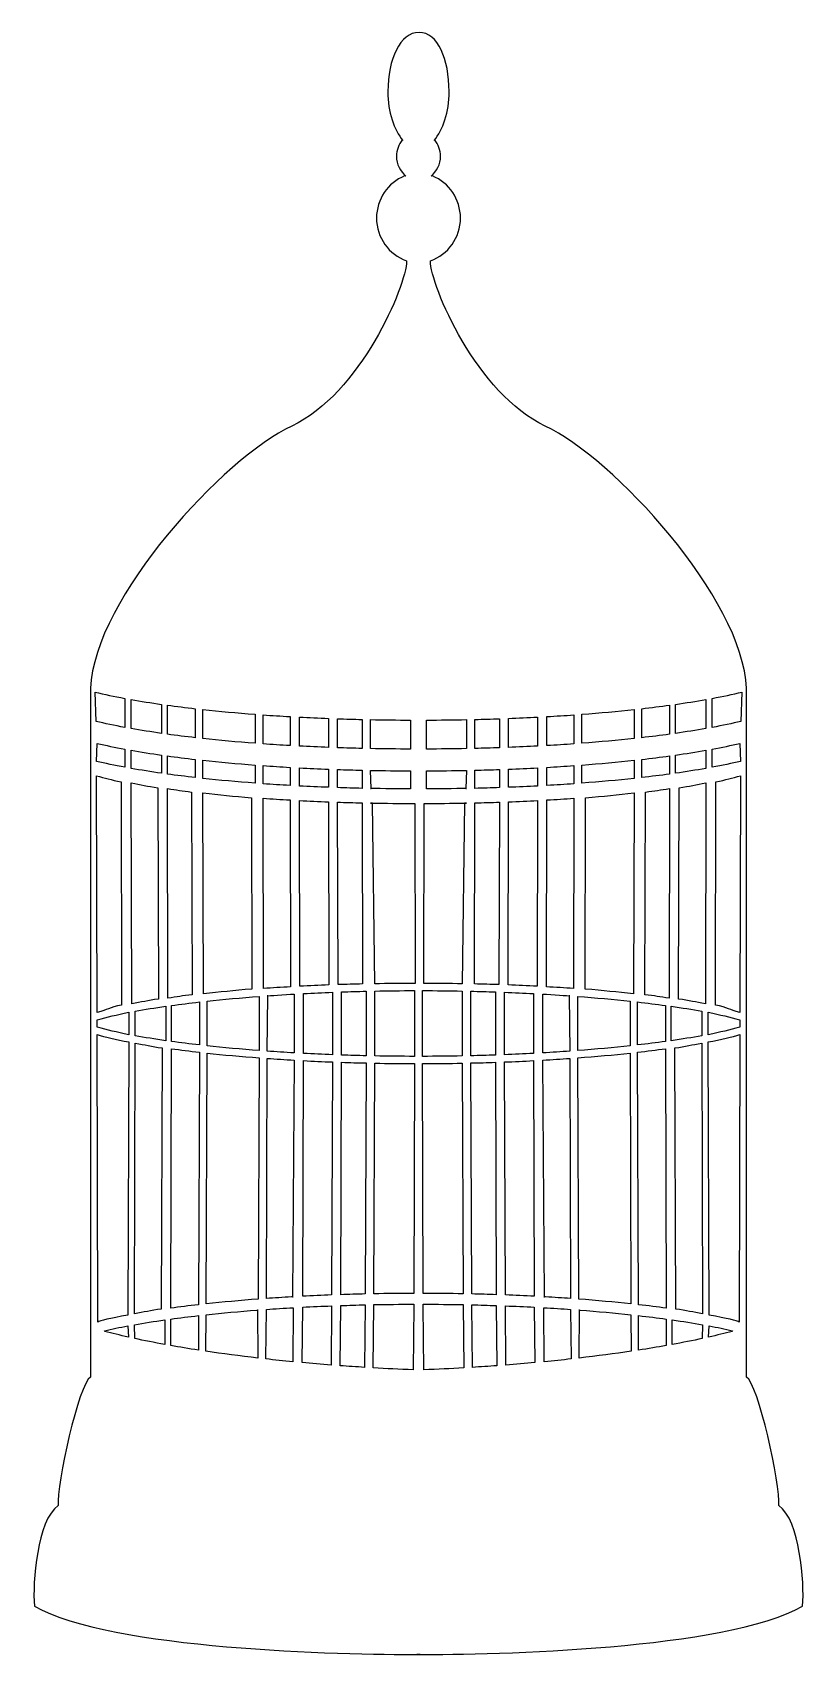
# Model space of a CAD drawing. Header units: centimetres. Extents: x -4.8 to 4.8, y -10.1 to 10.1.
import ezdxf

# ---------------------------------------------------------------- set-up
doc = ezdxf.new("R2010")
doc.units = ezdxf.units.CM
doc.header["$MEASUREMENT"] = 0
doc.layers.add('Camada 1', color=7, linetype='Continuous')

msp = doc.modelspace()

# ---------------------------------------------------------------- linework, layer by layer
at = {"layer": 'Camada 1'}
for points, knots in [([(0.00644, 10.08962), (0.24144, 10.08962), (0.3804, 9.75823), (0.3804, 9.3535), (0.3804, 9.3535), (0.3804, 9.10053), (0.30597, 8.87751), (0.19281, 8.74586), (0.19281, 8.74586), (0.19281, 8.74586), (0.20122, 8.75271), (0.20122, 8.75271), (0.20122, 8.75271), (0.24668, 8.69757), (0.27401, 8.62687), (0.27401, 8.54977), (0.27401, 8.54977), (0.27401, 8.44957), (0.22787, 8.3602), (0.15566, 8.3017), (0.15566, 8.3017), (0.15566, 8.3017), (0.17574, 8.30424), (0.17574, 8.30424), (0.17574, 8.30424), (0.37934, 8.21812), (0.52224, 8.01651), (0.52224, 7.7815), (0.52224, 7.7815), (0.52224, 7.53639), (0.36682, 7.32761), (0.14912, 7.24831), (0.14912, 7.24831), (0.14404, 6.94232), (0.73499, 5.58308), (1.57417, 5.19303), (1.57417, 5.19303), (2.41338, 4.80298), (4.03265, 3.05371), (4.07991, 1.93085), (4.07991, 1.93085), (4.07991, 1.93085), (4.07991, -6.63832), (4.07991, -6.63832), (4.07991, -6.63832), (4.22173, -6.7092), (4.50541, -7.98574), (4.48179, -8.23394), (4.48179, -8.23394), (4.7418, -8.42304), (4.80093, -9.19128), (4.77725, -9.4868), (4.77725, -9.4868), (3.81988, -10.03055), (0.9595, -10.0896), (-0.02152, -10.0896), (-0.02152, -10.0896), (-0.02152, -10.0896), (0.02147, -10.08959), (0.02147, -10.08959), (0.02147, -10.08959), (-0.95955, -10.08959), (-3.81994, -10.03053), (-4.77733, -9.48679), (-4.77733, -9.48679), (-4.80098, -9.19128), (-4.74188, -8.42306), (-4.48184, -8.23393), (-4.48184, -8.23393), (-4.50547, -7.98572), (-4.22181, -6.70919), (-4.07996, -6.63831), (-4.07996, -6.63831), (-4.07996, -6.63831), (-4.07997, 1.93082), (-4.07997, 1.93082), (-4.07997, 1.93082), (-4.03269, 3.05369), (-2.41341, 4.80295), (-1.57421, 5.193), (-1.57421, 5.193), (-0.735, 5.58305), (-0.14406, 6.94229), (-0.14919, 7.24828), (-0.14919, 7.24828), (-0.36689, 7.32758), (-0.52228, 7.53636), (-0.52228, 7.78147), (-0.52228, 7.78147), (-0.52228, 8.01645), (-0.3794, 8.21809), (-0.17581, 8.30421), (-0.17581, 8.30421), (-0.17581, 8.30421), (-0.1557, 8.30167), (-0.1557, 8.30167), (-0.1557, 8.30167), (-0.2279, 8.36017), (-0.27407, 8.44955), (-0.27407, 8.54974), (-0.27407, 8.54974), (-0.27407, 8.62684), (-0.24671, 8.69751), (-0.20126, 8.75268), (-0.20126, 8.75268), (-0.20126, 8.75268), (-0.19287, 8.74583), (-0.19287, 8.74583), (-0.19287, 8.74583), (-0.30601, 8.87751), (-0.38046, 9.10053), (-0.38046, 9.35347), (-0.38046, 9.35347), (-0.38038, 9.75823), (-0.22856, 10.08962), (0.00644, 10.08962), (0.00644, 10.08962), (0.00644, 10.08962), (0.00644, 10.08962), (0.00644, 10.08962)], [0, 0, 0, 0, 0.03225806, 0.03225806, 0.03225806, 0.03225806, 0.06451613, 0.06451613, 0.06451613, 0.06451613, 0.09677419, 0.09677419, 0.09677419, 0.09677419, 0.12903226, 0.12903226, 0.12903226, 0.12903226, 0.16129032, 0.16129032, 0.16129032, 0.16129032, 0.19354839, 0.19354839, 0.19354839, 0.19354839, 0.22580645, 0.22580645, 0.22580645, 0.22580645, 0.25806452, 0.25806452, 0.25806452, 0.25806452, 0.29032258, 0.29032258, 0.29032258, 0.29032258, 0.32258065, 0.32258065, 0.32258065, 0.32258065, 0.35483871, 0.35483871, 0.35483871, 0.35483871, 0.38709677, 0.38709677, 0.38709677, 0.38709677, 0.41935484, 0.41935484, 0.41935484, 0.41935484, 0.4516129, 0.4516129, 0.4516129, 0.4516129, 0.48387097, 0.48387097, 0.48387097, 0.48387097, 0.51612903, 0.51612903, 0.51612903, 0.51612903, 0.5483871, 0.5483871, 0.5483871, 0.5483871, 0.58064516, 0.58064516, 0.58064516, 0.58064516, 0.61290323, 0.61290323, 0.61290323, 0.61290323, 0.64516129, 0.64516129, 0.64516129, 0.64516129, 0.67741935, 0.67741935, 0.67741935, 0.67741935, 0.70967742, 0.70967742, 0.70967742, 0.70967742, 0.74193548, 0.74193548, 0.74193548, 0.74193548, 0.77419355, 0.77419355, 0.77419355, 0.77419355, 0.80645161, 0.80645161, 0.80645161, 0.80645161, 0.83870968, 0.83870968, 0.83870968, 0.83870968, 0.87096774, 0.87096774, 0.87096774, 0.87096774, 0.90322581, 0.90322581, 0.90322581, 0.90322581, 0.93548387, 0.93548387, 0.93548387, 0.93548387, 1, 1, 1, 1]), ([(-3.65222, 1.80507), (-3.78475, 1.82962), (-3.90847, 1.85553), (-4.02256, 1.88267), (-4.02256, 1.88267), (-4.02256, 1.88267), (-4.0106, 1.519), (-4.0106, 1.519), (-4.0106, 1.519), (-3.89985, 1.49289), (-3.78015, 1.46791), (-3.65222, 1.44423), (-3.65222, 1.44423), (-3.65222, 1.44423), (-3.65222, 1.80507), (-3.65222, 1.80507)], [0, 0, 0, 0, 0.2, 0.2, 0.2, 0.2, 0.4, 0.4, 0.4, 0.4, 0.6, 0.6, 0.6, 0.6, 1, 1, 1, 1]), ([(3.65224, 1.44423), (3.78014, 1.46794), (3.89986, 1.49289), (4.01062, 1.519), (4.01062, 1.519), (4.01062, 1.519), (4.02258, 1.88267), (4.02258, 1.88267), (4.02258, 1.88267), (3.90849, 1.85552), (3.78477, 1.82962), (3.65224, 1.80507), (3.65224, 1.80507), (3.65224, 1.80507), (3.65224, 1.44423), (3.65224, 1.44423)], [0, 0, 0, 0, 0.2, 0.2, 0.2, 0.2, 0.4, 0.4, 0.4, 0.4, 0.6, 0.6, 0.6, 0.6, 1, 1, 1, 1]), ([(-3.19472, 1.73067), (-3.32704, 1.74953), (-3.45324, 1.76959), (-3.57276, 1.79068), (-3.57276, 1.79068), (-3.57276, 1.79068), (-3.57276, 1.42984), (-3.57276, 1.42984), (-3.57276, 1.42984), (-3.45325, 1.40875), (-3.32704, 1.3887), (-3.19472, 1.36981), (-3.19472, 1.36981), (-3.19472, 1.36981), (-3.19472, 1.73067), (-3.19472, 1.73067)], [0, 0, 0, 0, 0.2, 0.2, 0.2, 0.2, 0.4, 0.4, 0.4, 0.4, 0.6, 0.6, 0.6, 0.6, 1, 1, 1, 1]), ([(-2.77623, 1.67714), (-2.89503, 1.69071), (-3.01007, 1.70513), (-3.12101, 1.72035), (-3.12101, 1.72035), (-3.12101, 1.72035), (-3.12101, 1.35951), (-3.12101, 1.35951), (-3.12101, 1.35951), (-3.01007, 1.3443), (-2.89503, 1.32985), (-2.77623, 1.3163), (-2.77623, 1.3163), (-2.77623, 1.3163), (-2.77623, 1.67714), (-2.77623, 1.67714)], [0, 0, 0, 0, 0.2, 0.2, 0.2, 0.2, 0.4, 0.4, 0.4, 0.4, 0.6, 0.6, 0.6, 0.6, 1, 1, 1, 1]), ([(-2.03225, 1.60732), (-2.25818, 1.62436), (-2.47492, 1.64418), (-2.68098, 1.66653), (-2.68098, 1.66653), (-2.68098, 1.66653), (-2.68098, 1.30569), (-2.68098, 1.30569), (-2.68098, 1.30569), (-2.47495, 1.28333), (-2.2582, 1.26352), (-2.03225, 1.24648), (-2.03225, 1.24648), (-2.03225, 1.24648), (-2.03225, 1.60732), (-2.03225, 1.60732)], [0, 0, 0, 0, 0.2, 0.2, 0.2, 0.2, 0.4, 0.4, 0.4, 0.4, 0.6, 0.6, 0.6, 0.6, 1, 1, 1, 1]), ([(2.03228, 1.24648), (2.25821, 1.26355), (2.47495, 1.28336), (2.68099, 1.30569), (2.68099, 1.30569), (2.68099, 1.30569), (2.68099, 1.66653), (2.68099, 1.66653), (2.68099, 1.66653), (2.47499, 1.64417), (2.25821, 1.62436), (2.03228, 1.60732), (2.03228, 1.60732), (2.03228, 1.60732), (2.03228, 1.24648), (2.03228, 1.24648)], [0, 0, 0, 0, 0.2, 0.2, 0.2, 0.2, 0.4, 0.4, 0.4, 0.4, 0.6, 0.6, 0.6, 0.6, 1, 1, 1, 1]), ([(2.77623, 1.3163), (2.89503, 1.32987), (3.0101, 1.34429), (3.12104, 1.35951), (3.12104, 1.35951), (3.12104, 1.35951), (3.12104, 1.72035), (3.12104, 1.72035), (3.12104, 1.72035), (3.0101, 1.70514), (2.89503, 1.69072), (2.77623, 1.67714), (2.77623, 1.67714), (2.77623, 1.67714), (2.77623, 1.3163), (2.77623, 1.3163)], [0, 0, 0, 0, 0.2, 0.2, 0.2, 0.2, 0.4, 0.4, 0.4, 0.4, 0.6, 0.6, 0.6, 0.6, 1, 1, 1, 1]), ([(3.19475, 1.36983), (3.32707, 1.38869), (3.45327, 1.40875), (3.57276, 1.42986), (3.57276, 1.42986), (3.57276, 1.42986), (3.57276, 1.7907), (3.57276, 1.7907), (3.57276, 1.7907), (3.45325, 1.76961), (3.32707, 1.74956), (3.19475, 1.73069), (3.19475, 1.73069), (3.19475, 1.73069), (3.19475, 1.36983), (3.19475, 1.36983)], [0, 0, 0, 0, 0.2, 0.2, 0.2, 0.2, 0.4, 0.4, 0.4, 0.4, 0.6, 0.6, 0.6, 0.6, 1, 1, 1, 1]), ([(-1.59786, 1.57866), (-1.71097, 1.58509), (-1.82223, 1.59218), (-1.93142, 1.59993), (-1.93142, 1.59993), (-1.93142, 1.59993), (-1.93142, 1.23909), (-1.93142, 1.23909), (-1.93142, 1.23909), (-1.82223, 1.23134), (-1.71094, 1.22425), (-1.59786, 1.21782), (-1.59786, 1.21782), (-1.59786, 1.21782), (-1.59786, 1.57866), (-1.59786, 1.57866)], [0, 0, 0, 0, 0.2, 0.2, 0.2, 0.2, 0.4, 0.4, 0.4, 0.4, 0.6, 0.6, 0.6, 0.6, 1, 1, 1, 1]), ([(-1.11939, 1.55599), (-1.24134, 1.56065), (-1.36159, 1.56607), (-1.47988, 1.57224), (-1.47988, 1.57224), (-1.47988, 1.57224), (-1.47988, 1.2114), (-1.47988, 1.2114), (-1.47988, 1.2114), (-1.36161, 1.20524), (-1.24136, 1.19981), (-1.11939, 1.19515), (-1.11939, 1.19515), (-1.11939, 1.19515), (-1.11939, 1.55599), (-1.11939, 1.55599)], [0, 0, 0, 0, 0.2, 0.2, 0.2, 0.2, 0.4, 0.4, 0.4, 0.4, 0.6, 0.6, 0.6, 0.6, 1, 1, 1, 1]), ([(-1.00659, 1.19107), (-0.90607, 1.18763), (-0.80442, 1.18472), (-0.70176, 1.18234), (-0.70176, 1.18234), (-0.70176, 1.18234), (-0.70176, 1.54318), (-0.70176, 1.54318), (-0.70176, 1.54318), (-0.80444, 1.54556), (-0.9061, 1.54847), (-1.00659, 1.55191), (-1.00659, 1.55191), (-1.00659, 1.55191), (-1.00659, 1.19107), (-1.00659, 1.19107)], [0, 0, 0, 0, 0.2, 0.2, 0.2, 0.2, 0.4, 0.4, 0.4, 0.4, 0.6, 0.6, 0.6, 0.6, 1, 1, 1, 1]), ([(-0.09849, 1.53554), (-0.26613, 1.53596), (-0.43176, 1.53776), (-0.5949, 1.54094), (-0.5949, 1.54094), (-0.5949, 1.54094), (-0.5949, 1.1801), (-0.5949, 1.1801), (-0.5949, 1.1801), (-0.43176, 1.17692), (-0.26613, 1.17513), (-0.09849, 1.1747), (-0.09849, 1.1747), (-0.09849, 1.1747), (-0.09849, 1.53554), (-0.09849, 1.53554)], [0, 0, 0, 0, 0.2, 0.2, 0.2, 0.2, 0.4, 0.4, 0.4, 0.4, 0.6, 0.6, 0.6, 0.6, 1, 1, 1, 1]), ([(0.09849, 1.1747), (0.26613, 1.17512), (0.43176, 1.17692), (0.59493, 1.1801), (0.59493, 1.1801), (0.59493, 1.1801), (0.59493, 1.54093), (0.59493, 1.54093), (0.59493, 1.54093), (0.43176, 1.53775), (0.26613, 1.53596), (0.09849, 1.53553), (0.09849, 1.53553), (0.09849, 1.53553), (0.09849, 1.1747), (0.09849, 1.1747)], [0, 0, 0, 0, 0.2, 0.2, 0.2, 0.2, 0.4, 0.4, 0.4, 0.4, 0.6, 0.6, 0.6, 0.6, 1, 1, 1, 1]), ([(1.00665, 1.55191), (0.90613, 1.54847), (0.80446, 1.54556), (0.7018, 1.54318), (0.7018, 1.54318), (0.7018, 1.54318), (0.7018, 1.18234), (0.7018, 1.18234), (0.7018, 1.18234), (0.80448, 1.18472), (0.90616, 1.18763), (1.00665, 1.19107), (1.00665, 1.19107), (1.00665, 1.19107), (1.00665, 1.55191), (1.00665, 1.55191)], [0, 0, 0, 0, 0.2, 0.2, 0.2, 0.2, 0.4, 0.4, 0.4, 0.4, 0.6, 0.6, 0.6, 0.6, 1, 1, 1, 1]), ([(1.11939, 1.19515), (1.24136, 1.19981), (1.36159, 1.20523), (1.47988, 1.2114), (1.47988, 1.2114), (1.47988, 1.2114), (1.47988, 1.57224), (1.47988, 1.57224), (1.47988, 1.57224), (1.36158, 1.56608), (1.24136, 1.56065), (1.11939, 1.55599), (1.11939, 1.55599), (1.11939, 1.55599), (1.11939, 1.19515), (1.11939, 1.19515)], [0, 0, 0, 0, 0.2, 0.2, 0.2, 0.2, 0.4, 0.4, 0.4, 0.4, 0.6, 0.6, 0.6, 0.6, 1, 1, 1, 1]), ([(1.59788, 1.2178), (1.71099, 1.22423), (1.82225, 1.23132), (1.93144, 1.23907), (1.93144, 1.23907), (1.93144, 1.23907), (1.93145, 1.59994), (1.93145, 1.59994), (1.93145, 1.59994), (1.82226, 1.59219), (1.711, 1.5851), (1.59789, 1.57867), (1.59789, 1.57867), (1.59789, 1.57867), (1.59788, 1.2178), (1.59788, 1.2178)], [0, 0, 0, 0, 0.2, 0.2, 0.2, 0.2, 0.4, 0.4, 0.4, 0.4, 0.6, 0.6, 0.6, 0.6, 1, 1, 1, 1]), ([(-3.65222, 1.17359), (-3.7744, 1.19624), (-3.88913, 1.22002), (-3.99568, 1.24487), (-3.99568, 1.24487), (-3.99568, 1.24487), (-4.00645, 1.02185), (-4.00645, 1.02185), (-4.00645, 1.02185), (-3.89686, 0.99611), (-3.77856, 0.97147), (-3.65223, 0.94806), (-3.65223, 0.94806), (-3.65223, 0.94806), (-3.65222, 1.17359), (-3.65222, 1.17359)], [0, 0, 0, 0, 0.2, 0.2, 0.2, 0.2, 0.4, 0.4, 0.4, 0.4, 0.6, 0.6, 0.6, 0.6, 1, 1, 1, 1]), ([(3.65224, 0.94805), (3.77855, 0.97144), (3.89687, 0.99607), (4.00646, 1.02184), (4.00646, 1.02184), (4.00646, 1.02184), (3.99572, 1.24486), (3.99572, 1.24486), (3.99572, 1.24486), (3.8892, 1.22004), (3.77445, 1.19623), (3.65226, 1.17358), (3.65226, 1.17358), (3.65226, 1.17358), (3.65227, 0.94805), (3.65227, 0.94805), (3.65227, 0.94805), (3.65227, 0.94805), (3.65224, 0.94805), (3.65224, 0.94805)], [0, 0, 0, 0, 0.16666667, 0.16666667, 0.16666667, 0.16666667, 0.33333333, 0.33333333, 0.33333333, 0.33333333, 0.5, 0.5, 0.5, 0.5, 0.66666667, 0.66666667, 0.66666667, 0.66666667, 1, 1, 1, 1]), ([(-3.57276, 0.93369), (-3.45325, 0.9126), (-3.32704, 0.89255), (-3.19472, 0.87368), (-3.19472, 0.87368), (-3.19472, 0.87368), (-3.19472, 1.09918), (-3.19472, 1.09918), (-3.19472, 1.09918), (-3.32704, 1.11804), (-3.45324, 1.1381), (-3.57276, 1.15921), (-3.57276, 1.15921), (-3.57276, 1.15921), (-3.57276, 0.93369), (-3.57276, 0.93369)], [0, 0, 0, 0, 0.2, 0.2, 0.2, 0.2, 0.4, 0.4, 0.4, 0.4, 0.6, 0.6, 0.6, 0.6, 1, 1, 1, 1]), ([(-2.77623, 1.04569), (-2.89503, 1.05926), (-3.01007, 1.07368), (-3.12101, 1.0889), (-3.12101, 1.0889), (-3.12101, 1.0889), (-3.12101, 0.86337), (-3.12101, 0.86337), (-3.12101, 0.86337), (-3.01007, 0.84816), (-2.89503, 0.83371), (-2.77623, 0.82016), (-2.77623, 0.82016), (-2.77623, 0.82016), (-2.77623, 1.04569), (-2.77623, 1.04569)], [0, 0, 0, 0, 0.2, 0.2, 0.2, 0.2, 0.4, 0.4, 0.4, 0.4, 0.6, 0.6, 0.6, 0.6, 1, 1, 1, 1]), ([(-2.03225, 0.97584), (-2.25818, 0.99291), (-2.47492, 1.01272), (-2.68098, 1.03505), (-2.68098, 1.03505), (-2.68098, 1.03505), (-2.68098, 0.80955), (-2.68098, 0.80955), (-2.68098, 0.80955), (-2.47495, 0.78719), (-2.2582, 0.76738), (-2.03225, 0.75031), (-2.03225, 0.75031), (-2.03225, 0.75031), (-2.03225, 0.97584), (-2.03225, 0.97584)], [0, 0, 0, 0, 0.2, 0.2, 0.2, 0.2, 0.4, 0.4, 0.4, 0.4, 0.6, 0.6, 0.6, 0.6, 1, 1, 1, 1]), ([(2.03228, 0.75031), (2.25821, 0.76738), (2.47495, 0.78719), (2.68099, 0.80955), (2.68099, 0.80955), (2.68099, 0.80955), (2.68099, 1.03505), (2.68099, 1.03505), (2.68099, 1.03505), (2.47499, 1.01269), (2.25821, 0.99288), (2.03228, 0.97584), (2.03228, 0.97584), (2.03228, 0.97584), (2.03228, 0.75031), (2.03228, 0.75031)], [0, 0, 0, 0, 0.2, 0.2, 0.2, 0.2, 0.4, 0.4, 0.4, 0.4, 0.6, 0.6, 0.6, 0.6, 1, 1, 1, 1]), ([(2.77623, 0.82016), (2.89503, 0.83373), (3.0101, 0.84815), (3.12104, 0.86337), (3.12104, 0.86337), (3.12104, 0.86337), (3.12104, 1.0889), (3.12104, 1.0889), (3.12104, 1.0889), (3.0101, 1.07369), (2.89503, 1.05924), (2.77623, 1.04569), (2.77623, 1.04569), (2.77623, 1.04569), (2.77623, 0.82016), (2.77623, 0.82016)], [0, 0, 0, 0, 0.2, 0.2, 0.2, 0.2, 0.4, 0.4, 0.4, 0.4, 0.6, 0.6, 0.6, 0.6, 1, 1, 1, 1]), ([(3.57276, 1.15922), (3.45325, 1.13813), (3.32707, 1.11808), (3.19475, 1.09919), (3.19475, 1.09919), (3.19475, 1.09919), (3.19475, 0.87369), (3.19475, 0.87369), (3.19475, 0.87369), (3.32707, 0.89255), (3.45327, 0.91261), (3.57276, 0.9337), (3.57276, 0.9337), (3.57276, 0.9337), (3.57276, 1.15922), (3.57276, 1.15922)], [0, 0, 0, 0, 0.2, 0.2, 0.2, 0.2, 0.4, 0.4, 0.4, 0.4, 0.6, 0.6, 0.6, 0.6, 1, 1, 1, 1]), ([(-3.69733, 0.76764), (-3.82317, 0.79095), (-3.89595, 0.81548), (-4.0052, 0.84111), (-4.0052, 0.84111), (-4.0052, 0.84111), (-3.99504, -2.10354), (-3.99504, -2.10354), (-3.99504, -2.10354), (-3.86254, -2.07033), (-3.85116, -2.0388), (-3.6917, -2.00927), (-3.6917, -2.00927), (-3.6917, -2.00927), (-3.69733, 0.76764), (-3.69733, 0.76764)], [0, 0, 0, 0, 0.2, 0.2, 0.2, 0.2, 0.4, 0.4, 0.4, 0.4, 0.6, 0.6, 0.6, 0.6, 1, 1, 1, 1]), ([(-1.93145, 0.74292), (-1.82226, 0.73517), (-1.71097, 0.72808), (-1.59789, 0.72165), (-1.59789, 0.72165), (-1.59789, 0.72165), (-1.59789, 0.94715), (-1.59789, 0.94715), (-1.59789, 0.94715), (-1.711, 0.95358), (-1.82226, 0.96067), (-1.93145, 0.96842), (-1.93145, 0.96842), (-1.93145, 0.96842), (-1.93145, 0.74292), (-1.93145, 0.74292)], [0, 0, 0, 0, 0.2, 0.2, 0.2, 0.2, 0.4, 0.4, 0.4, 0.4, 0.6, 0.6, 0.6, 0.6, 1, 1, 1, 1]), ([(-1.47985, 0.71525), (-1.36158, 0.70909), (-1.24133, 0.70366), (-1.11936, 0.699), (-1.11936, 0.699), (-1.11936, 0.699), (-1.11936, 0.92453), (-1.11936, 0.92453), (-1.11936, 0.92453), (-1.24131, 0.92919), (-1.36156, 0.93461), (-1.47985, 0.94078), (-1.47985, 0.94078), (-1.47985, 0.94078), (-1.47985, 0.71525), (-1.47985, 0.71525)], [0, 0, 0, 0, 0.2, 0.2, 0.2, 0.2, 0.4, 0.4, 0.4, 0.4, 0.6, 0.6, 0.6, 0.6, 1, 1, 1, 1]), ([(-0.70177, 0.91173), (-0.80445, 0.91411), (-0.90611, 0.91702), (-1.0066, 0.92046), (-1.0066, 0.92046), (-1.0066, 0.92046), (-1.0066, 0.69493), (-1.0066, 0.69493), (-1.0066, 0.69493), (-0.90608, 0.69149), (-0.80443, 0.68858), (-0.70177, 0.6862), (-0.70177, 0.6862), (-0.70177, 0.6862), (-0.70177, 0.91173), (-0.70177, 0.91173)], [0, 0, 0, 0, 0.2, 0.2, 0.2, 0.2, 0.4, 0.4, 0.4, 0.4, 0.6, 0.6, 0.6, 0.6, 1, 1, 1, 1]), ([(-0.5949, 0.68392), (-0.58918, 0.68381), (-0.26023, 0.67892), (-0.09849, 0.67852), (-0.09849, 0.67852), (-0.09849, 0.67852), (-0.09849, 0.90402), (-0.09849, 0.90402), (-0.09849, 0.90402), (-0.26613, 0.90444), (-0.43176, 0.90624), (-0.5949, 0.90942), (-0.5949, 0.90942), (-0.5949, 0.90942), (-0.58918, 0.68378), (-0.58918, 0.68378), (-0.58918, 0.68378), (-0.58918, 0.68378), (-0.5949, 0.68392), (-0.5949, 0.68392)], [0, 0, 0, 0, 0.16666667, 0.16666667, 0.16666667, 0.16666667, 0.33333333, 0.33333333, 0.33333333, 0.33333333, 0.5, 0.5, 0.5, 0.5, 0.66666667, 0.66666667, 0.66666667, 0.66666667, 1, 1, 1, 1]), ([(0.58919, 0.68382), (0.58919, 0.68382), (0.59493, 0.90946), (0.59493, 0.90946), (0.59493, 0.90946), (0.43176, 0.90628), (0.26613, 0.90449), (0.09849, 0.90406), (0.09849, 0.90406), (0.09849, 0.90406), (0.09849, 0.67856), (0.09849, 0.67856), (0.09849, 0.67856), (0.26023, 0.67896), (0.58919, 0.68385), (0.59493, 0.68396), (0.59493, 0.68396), (0.59493, 0.68396), (0.58919, 0.68382), (0.58919, 0.68382)], [0, 0, 0, 0, 0.16666667, 0.16666667, 0.16666667, 0.16666667, 0.33333333, 0.33333333, 0.33333333, 0.33333333, 0.5, 0.5, 0.5, 0.5, 0.66666667, 0.66666667, 0.66666667, 0.66666667, 1, 1, 1, 1]), ([(0.70177, 0.6862), (0.80445, 0.68858), (0.90613, 0.69149), (1.00662, 0.69493), (1.00662, 0.69493), (1.00662, 0.69493), (1.00662, 0.92046), (1.00662, 0.92046), (1.00662, 0.92046), (0.9061, 0.91702), (0.80443, 0.91411), (0.70177, 0.91173), (0.70177, 0.91173), (0.70177, 0.91173), (0.70177, 0.6862), (0.70177, 0.6862)], [0, 0, 0, 0, 0.2, 0.2, 0.2, 0.2, 0.4, 0.4, 0.4, 0.4, 0.6, 0.6, 0.6, 0.6, 1, 1, 1, 1]), ([(1.47988, 0.94078), (1.36158, 0.93462), (1.24136, 0.92919), (1.11939, 0.92453), (1.11939, 0.92453), (1.11939, 0.92453), (1.11939, 0.699), (1.11939, 0.699), (1.11939, 0.699), (1.24136, 0.70368), (1.36159, 0.70908), (1.47988, 0.71525), (1.47988, 0.71525), (1.47988, 0.71525), (1.47988, 0.94078), (1.47988, 0.94078)], [0, 0, 0, 0, 0.2, 0.2, 0.2, 0.2, 0.4, 0.4, 0.4, 0.4, 0.6, 0.6, 0.6, 0.6, 1, 1, 1, 1]), ([(1.93147, 0.96845), (1.82228, 0.9607), (1.71102, 0.95361), (1.59791, 0.94718), (1.59791, 0.94718), (1.59791, 0.94718), (1.59791, 0.72168), (1.59791, 0.72168), (1.59791, 0.72168), (1.71102, 0.72811), (1.82228, 0.7352), (1.93147, 0.74295), (1.93147, 0.74295), (1.93147, 0.74295), (1.93147, 0.96845), (1.93147, 0.96845)], [0, 0, 0, 0, 0.2, 0.2, 0.2, 0.2, 0.4, 0.4, 0.4, 0.4, 0.6, 0.6, 0.6, 0.6, 1, 1, 1, 1]), ([(3.69169, -2.00927), (3.85113, -2.03877), (3.86256, -2.07034), (3.99506, -2.10354), (3.99506, -2.10354), (3.99506, -2.10354), (4.00525, 0.84111), (4.00525, 0.84111), (4.00525, 0.84111), (3.896, 0.81547), (3.82319, 0.79094), (3.69733, 0.76764), (3.69733, 0.76764), (3.69733, 0.76764), (3.69169, -2.00927), (3.69169, -2.00927)], [0, 0, 0, 0, 0.2, 0.2, 0.2, 0.2, 0.4, 0.4, 0.4, 0.4, 0.6, 0.6, 0.6, 0.6, 1, 1, 1, 1]), ([(-3.23984, 0.69323), (-3.37216, 0.71209), (-3.45325, 0.73215), (-3.57277, 0.75326), (-3.57277, 0.75326), (-3.57277, 0.75326), (-3.56713, -1.99486), (-3.56713, -1.99486), (-3.56713, -1.99486), (-3.44759, -1.97377), (-3.3665, -1.95372), (-3.2342, -1.93483), (-3.2342, -1.93483), (-3.2342, -1.93483), (-3.23984, 0.69323), (-3.23984, 0.69323)], [0, 0, 0, 0, 0.2, 0.2, 0.2, 0.2, 0.4, 0.4, 0.4, 0.4, 0.6, 0.6, 0.6, 0.6, 1, 1, 1, 1]), ([(-2.82137, 0.63974), (-2.94017, 0.65331), (-3.0101, 0.66773), (-3.12104, 0.68295), (-3.12104, 0.68295), (-3.12104, 0.68295), (-3.1154, -1.92452), (-3.1154, -1.92452), (-3.1154, -1.92452), (-3.00443, -1.90933), (-2.93453, -1.89491), (-2.81571, -1.88134), (-2.81571, -1.88134), (-2.81571, -1.88134), (-2.82137, 0.63974), (-2.82137, 0.63974)], [0, 0, 0, 0, 0.2, 0.2, 0.2, 0.2, 0.4, 0.4, 0.4, 0.4, 0.6, 0.6, 0.6, 0.6, 1, 1, 1, 1]), ([(-2.07736, 0.56989), (-2.30329, 0.58696), (-2.47492, 0.60677), (-2.68095, 0.6291), (-2.68095, 0.6291), (-2.68095, 0.6291), (-2.67531, -1.87071), (-2.67531, -1.87071), (-2.67531, -1.87071), (-2.46928, -1.84835), (-2.29764, -1.82854), (-2.07172, -1.81152), (-2.07172, -1.81152), (-2.07172, -1.81152), (-2.07736, 0.56989), (-2.07736, 0.56989)], [0, 0, 0, 0, 0.2, 0.2, 0.2, 0.2, 0.4, 0.4, 0.4, 0.4, 0.6, 0.6, 0.6, 0.6, 1, 1, 1, 1]), ([(2.07175, -1.81152), (2.29768, -1.82856), (2.46934, -1.84838), (2.67534, -1.87071), (2.67534, -1.87071), (2.67534, -1.87071), (2.68098, 0.6291), (2.68098, 0.6291), (2.68098, 0.6291), (2.47498, 0.60674), (2.30331, 0.58693), (2.07739, 0.56989), (2.07739, 0.56989), (2.07739, 0.56989), (2.07175, -1.81152), (2.07175, -1.81152)], [0, 0, 0, 0, 0.2, 0.2, 0.2, 0.2, 0.4, 0.4, 0.4, 0.4, 0.6, 0.6, 0.6, 0.6, 1, 1, 1, 1]), ([(2.81574, -1.88135), (2.93451, -1.89492), (3.00449, -1.90934), (3.11543, -1.92453), (3.11543, -1.92453), (3.11543, -1.92453), (3.12107, 0.68294), (3.12107, 0.68294), (3.12107, 0.68294), (3.01013, 0.66773), (2.94017, 0.65328), (2.82138, 0.63973), (2.82138, 0.63973), (2.82138, 0.63973), (2.81574, -1.88135), (2.81574, -1.88135)], [0, 0, 0, 0, 0.2, 0.2, 0.2, 0.2, 0.4, 0.4, 0.4, 0.4, 0.6, 0.6, 0.6, 0.6, 1, 1, 1, 1]), ([(3.23423, -1.93485), (3.36655, -1.95374), (3.44762, -1.9738), (3.56713, -1.99488), (3.56713, -1.99488), (3.56713, -1.99488), (3.57277, 0.75324), (3.57277, 0.75324), (3.57277, 0.75324), (3.45326, 0.73215), (3.37219, 0.7121), (3.23987, 0.69321), (3.23987, 0.69321), (3.23987, 0.69321), (3.23423, -1.93485), (3.23423, -1.93485)], [0, 0, 0, 0, 0.2, 0.2, 0.2, 0.2, 0.4, 0.4, 0.4, 0.4, 0.6, 0.6, 0.6, 0.6, 1, 1, 1, 1]), ([(-1.59786, 0.54123), (-1.71097, 0.54766), (-1.82223, 0.55475), (-1.93142, 0.5625), (-1.93142, 0.5625), (-1.93142, 0.5625), (-1.92578, -1.80412), (-1.92578, -1.80412), (-1.92578, -1.80412), (-1.81659, -1.79637), (-1.70533, -1.7893), (-1.59222, -1.7829), (-1.59222, -1.7829), (-1.59222, -1.7829), (-1.59786, 0.54123), (-1.59786, 0.54123)], [0, 0, 0, 0, 0.2, 0.2, 0.2, 0.2, 0.4, 0.4, 0.4, 0.4, 0.6, 0.6, 0.6, 0.6, 1, 1, 1, 1]), ([(-1.11939, 0.51858), (-1.24134, 0.52324), (-1.36159, 0.52866), (-1.47988, 0.53483), (-1.47988, 0.53483), (-1.47988, 0.53483), (-1.47424, -1.77644), (-1.47424, -1.77644), (-1.47424, -1.77644), (-1.35597, -1.77028), (-1.23572, -1.76485), (-1.11375, -1.76019), (-1.11375, -1.76019), (-1.11375, -1.76019), (-1.11939, 0.51858), (-1.11939, 0.51858)], [0, 0, 0, 0, 0.2, 0.2, 0.2, 0.2, 0.4, 0.4, 0.4, 0.4, 0.6, 0.6, 0.6, 0.6, 1, 1, 1, 1]), ([(-0.70177, 0.50578), (-0.80445, 0.50816), (-0.90611, 0.51107), (-1.0066, 0.51451), (-1.0066, 0.51451), (-1.0066, 0.51451), (-1.00096, -1.75609), (-1.00096, -1.75609), (-1.00096, -1.75609), (-0.90044, -1.75265), (-0.79877, -1.74977), (-0.69613, -1.74739), (-0.69613, -1.74739), (-0.69613, -1.74739), (-0.70177, 0.50578), (-0.70177, 0.50578)], [0, 0, 0, 0, 0.2, 0.2, 0.2, 0.2, 0.4, 0.4, 0.4, 0.4, 0.6, 0.6, 0.6, 0.6, 1, 1, 1, 1]), ([(-0.04557, 0.4981), (-0.23181, 0.4985), (-0.41625, 0.50016), (-0.57191, 0.50307), (-0.57191, 0.50307), (-0.57958, 0.5032), (-0.58726, 0.50336), (-0.5949, 0.50352), (-0.5949, 0.50352), (-0.5949, 0.50352), (-0.57191, 0.50307), (-0.57191, 0.50307), (-0.57191, 0.50307), (-0.57191, 0.50307), (-0.54416, -1.74515), (-0.54416, -1.74515), (-0.54416, -1.74515), (-0.38102, -1.74197), (-0.23404, -1.74018), (-0.03992, -1.73973), (-0.03992, -1.73973), (-0.03992, -1.73973), (-0.04557, 0.4981), (-0.04557, 0.4981)], [0, 0, 0, 0, 0.14285714, 0.14285714, 0.14285714, 0.14285714, 0.28571429, 0.28571429, 0.28571429, 0.28571429, 0.42857143, 0.42857143, 0.42857143, 0.42857143, 0.57142857, 0.57142857, 0.57142857, 0.57142857, 0.71428571, 0.71428571, 0.71428571, 0.71428571, 1, 1, 1, 1]), ([(0.06642, -1.73971), (0.23406, -1.74016), (0.38104, -1.74196), (0.5442, -1.74513), (0.5442, -1.74513), (0.5442, -1.74513), (0.57195, 0.50309), (0.57195, 0.50309), (0.57195, 0.50309), (0.57195, 0.50309), (0.59494, 0.50354), (0.59494, 0.50354), (0.59494, 0.50354), (0.58727, 0.50338), (0.57959, 0.50322), (0.57195, 0.50309), (0.57195, 0.50309), (0.41627, 0.50018), (0.23185, 0.49854), (0.07205, 0.49812), (0.07205, 0.49812), (0.07205, 0.49812), (0.06642, -1.73971), (0.06642, -1.73971)], [0, 0, 0, 0, 0.14285714, 0.14285714, 0.14285714, 0.14285714, 0.28571429, 0.28571429, 0.28571429, 0.28571429, 0.42857143, 0.42857143, 0.42857143, 0.42857143, 0.57142857, 0.57142857, 0.57142857, 0.57142857, 0.71428571, 0.71428571, 0.71428571, 0.71428571, 1, 1, 1, 1]), ([(0.69613, -1.74739), (0.79881, -1.74977), (0.90047, -1.75266), (1.00098, -1.75609), (1.00098, -1.75609), (1.00098, -1.75609), (1.00662, 0.51451), (1.00662, 0.51451), (1.00662, 0.51451), (0.9061, 0.51107), (0.80443, 0.50816), (0.70177, 0.50578), (0.70177, 0.50578), (0.70177, 0.50578), (0.69613, -1.74739), (0.69613, -1.74739)], [0, 0, 0, 0, 0.2, 0.2, 0.2, 0.2, 0.4, 0.4, 0.4, 0.4, 0.6, 0.6, 0.6, 0.6, 1, 1, 1, 1]), ([(1.11375, -1.76019), (1.2357, -1.76485), (1.35595, -1.77027), (1.47422, -1.77644), (1.47422, -1.77644), (1.47422, -1.77644), (1.47988, 0.53483), (1.47988, 0.53483), (1.47988, 0.53483), (1.36158, 0.52867), (1.24136, 0.52324), (1.11939, 0.51858), (1.11939, 0.51858), (1.11939, 0.51858), (1.11375, -1.76019), (1.11375, -1.76019)], [0, 0, 0, 0, 0.2, 0.2, 0.2, 0.2, 0.4, 0.4, 0.4, 0.4, 0.6, 0.6, 0.6, 0.6, 1, 1, 1, 1]), ([(1.59225, -1.78289), (1.70533, -1.78929), (1.81662, -1.79636), (1.92581, -1.80411), (1.92581, -1.80411), (1.92581, -1.80411), (1.93145, 0.56251), (1.93145, 0.56251), (1.93145, 0.56251), (1.82226, 0.55476), (1.711, 0.54767), (1.59789, 0.54124), (1.59789, 0.54124), (1.59789, 0.54124), (1.59225, -1.78289), (1.59225, -1.78289)], [0, 0, 0, 0, 0.2, 0.2, 0.2, 0.2, 0.4, 0.4, 0.4, 0.4, 0.6, 0.6, 0.6, 0.6, 1, 1, 1, 1]), ([(-2.72551, -1.97157), (-2.84431, -1.98514), (-2.95932, -1.99954), (-3.07029, -2.01472), (-3.07029, -2.01472), (-3.07029, -2.01472), (-3.07029, -2.46314), (-3.07029, -2.46314), (-3.07029, -2.46314), (-2.95932, -2.47833), (-2.84428, -2.49272), (-2.72551, -2.50629), (-2.72551, -2.50629), (-2.72551, -2.50629), (-2.72551, -1.97157), (-2.72551, -1.97157)], [0, 0, 0, 0, 0.2, 0.2, 0.2, 0.2, 0.4, 0.4, 0.4, 0.4, 0.6, 0.6, 0.6, 0.6, 1, 1, 1, 1]), ([(-1.98153, -1.90172), (-2.20746, -1.91879), (-2.4242, -1.9386), (-2.63024, -1.96091), (-2.63024, -1.96091), (-2.63024, -1.96091), (-2.63024, -2.51698), (-2.63024, -2.51698), (-2.63024, -2.51698), (-2.42421, -2.53931), (-2.20746, -2.55913), (-1.98153, -2.57617), (-1.98153, -2.57617), (-1.98153, -2.57617), (-1.98153, -1.90172), (-1.98153, -1.90172)], [0, 0, 0, 0, 0.2, 0.2, 0.2, 0.2, 0.4, 0.4, 0.4, 0.4, 0.6, 0.6, 0.6, 0.6, 1, 1, 1, 1]), ([(-1.87493, -1.89391), (-1.87493, -1.89391), (-1.8807, -2.58355), (-1.8807, -2.58355), (-1.8807, -2.58355), (-1.77151, -2.59133), (-1.66025, -2.59837), (-1.54714, -2.6048), (-1.54714, -2.6048), (-1.54714, -2.6048), (-1.54714, -1.87309), (-1.54714, -1.87309), (-1.54714, -1.87309), (-1.65427, -1.87915), (-1.87493, -1.89391), (-1.8807, -1.89434), (-1.8807, -1.89434), (-1.8807, -1.89434), (-1.87493, -1.89391), (-1.87493, -1.89391)], [0, 0, 0, 0, 0.16666667, 0.16666667, 0.16666667, 0.16666667, 0.33333333, 0.33333333, 0.33333333, 0.33333333, 0.5, 0.5, 0.5, 0.5, 0.66666667, 0.66666667, 0.66666667, 0.66666667, 1, 1, 1, 1]), ([(-1.06864, -1.85039), (-1.19059, -1.85507), (-1.31084, -1.86047), (-1.42913, -1.86664), (-1.42913, -1.86664), (-1.42913, -1.86664), (-1.42913, -2.61123), (-1.42913, -2.61123), (-1.42913, -2.61123), (-1.31086, -2.61739), (-1.19061, -2.62282), (-1.06864, -2.62748), (-1.06864, -2.62748), (-1.06864, -2.62748), (-1.06864, -1.85039), (-1.06864, -1.85039)], [0, 0, 0, 0, 0.2, 0.2, 0.2, 0.2, 0.4, 0.4, 0.4, 0.4, 0.6, 0.6, 0.6, 0.6, 1, 1, 1, 1]), ([(-0.65102, -1.83758), (-0.7537, -1.83996), (-0.85536, -1.84285), (-0.95587, -1.84628), (-0.95587, -1.84628), (-0.95587, -1.84628), (-0.95587, -2.63159), (-0.95587, -2.63159), (-0.95587, -2.63159), (-0.85533, -2.63503), (-0.75368, -2.63791), (-0.65102, -2.64029), (-0.65102, -2.64029), (-0.65102, -2.64029), (-0.65102, -1.83758), (-0.65102, -1.83758)], [0, 0, 0, 0, 0.2, 0.2, 0.2, 0.2, 0.4, 0.4, 0.4, 0.4, 0.6, 0.6, 0.6, 0.6, 1, 1, 1, 1]), ([(-0.04774, -1.82991), (-0.21538, -1.83036), (-0.38101, -1.83216), (-0.54415, -1.83533), (-0.54415, -1.83533), (-0.54415, -1.83533), (-0.54415, -2.64255), (-0.54415, -2.64255), (-0.54415, -2.64255), (-0.38101, -2.64573), (-0.21538, -2.64752), (-0.04774, -2.64797), (-0.04774, -2.64797), (-0.04774, -2.64797), (-0.04774, -1.82991), (-0.04774, -1.82991)], [0, 0, 0, 0, 0.2, 0.2, 0.2, 0.2, 0.4, 0.4, 0.4, 0.4, 0.6, 0.6, 0.6, 0.6, 1, 1, 1, 1]), ([(0.04774, -2.64798), (0.21538, -2.64753), (0.38101, -2.64573), (0.54418, -2.64256), (0.54418, -2.64256), (0.54418, -2.64256), (0.54418, -1.83534), (0.54418, -1.83534), (0.54418, -1.83534), (0.38101, -1.83216), (0.21538, -1.83037), (0.04774, -1.82992), (0.04774, -1.82992), (0.04774, -1.82992), (0.04774, -2.64798), (0.04774, -2.64798)], [0, 0, 0, 0, 0.2, 0.2, 0.2, 0.2, 0.4, 0.4, 0.4, 0.4, 0.6, 0.6, 0.6, 0.6, 1, 1, 1, 1]), ([(0.65102, -2.6403), (0.7537, -2.63792), (0.85538, -2.63503), (0.95587, -2.6316), (0.95587, -2.6316), (0.95587, -2.6316), (0.95587, -1.84629), (0.95587, -1.84629), (0.95587, -1.84629), (0.85535, -1.84285), (0.75368, -1.83997), (0.65102, -1.83759), (0.65102, -1.83759), (0.65102, -1.83759), (0.65102, -2.6403), (0.65102, -2.6403)], [0, 0, 0, 0, 0.2, 0.2, 0.2, 0.2, 0.4, 0.4, 0.4, 0.4, 0.6, 0.6, 0.6, 0.6, 1, 1, 1, 1]), ([(1.06864, -2.62747), (1.19061, -2.62279), (1.31087, -2.61739), (1.42913, -2.61122), (1.42913, -2.61122), (1.42913, -2.61122), (1.42913, -1.86663), (1.42913, -1.86663), (1.42913, -1.86663), (1.31086, -1.86047), (1.19061, -1.85504), (1.06864, -1.85038), (1.06864, -1.85038), (1.06864, -1.85038), (1.06864, -2.62747), (1.06864, -2.62747)], [0, 0, 0, 0, 0.2, 0.2, 0.2, 0.2, 0.4, 0.4, 0.4, 0.4, 0.6, 0.6, 0.6, 0.6, 1, 1, 1, 1]), ([(1.88072, -1.89434), (1.87495, -1.89392), (1.65426, -1.87918), (1.54716, -1.87309), (1.54716, -1.87309), (1.54716, -1.87309), (1.54716, -2.6048), (1.54716, -2.6048), (1.54716, -2.6048), (1.66027, -2.59837), (1.77153, -2.59133), (1.88072, -2.58355), (1.88072, -2.58355), (1.88072, -2.58355), (1.87495, -1.89391), (1.87495, -1.89391), (1.87495, -1.89391), (1.87495, -1.89391), (1.88072, -1.89434), (1.88072, -1.89434)], [0, 0, 0, 0, 0.16666667, 0.16666667, 0.16666667, 0.16666667, 0.33333333, 0.33333333, 0.33333333, 0.33333333, 0.5, 0.5, 0.5, 0.5, 0.66666667, 0.66666667, 0.66666667, 0.66666667, 1, 1, 1, 1]), ([(1.98153, -2.57617), (2.20746, -2.5591), (2.4242, -2.53929), (2.63024, -2.51698), (2.63024, -2.51698), (2.63024, -2.51698), (2.63024, -1.96091), (2.63024, -1.96091), (2.63024, -1.96091), (2.42424, -1.93858), (2.20746, -1.91876), (1.98153, -1.90172), (1.98153, -1.90172), (1.98153, -1.90172), (1.98153, -2.57617), (1.98153, -2.57617)], [0, 0, 0, 0, 0.2, 0.2, 0.2, 0.2, 0.4, 0.4, 0.4, 0.4, 0.6, 0.6, 0.6, 0.6, 1, 1, 1, 1]), ([(2.72549, -2.50629), (2.84429, -2.49272), (2.95936, -2.47832), (3.0703, -2.46314), (3.0703, -2.46314), (3.0703, -2.46314), (3.0703, -2.01472), (3.0703, -2.01472), (3.0703, -2.01472), (2.95936, -1.99953), (2.84429, -1.98514), (2.72549, -1.97157), (2.72549, -1.97157), (2.72549, -1.97157), (2.72549, -2.50629), (2.72549, -2.50629)], [0, 0, 0, 0, 0.2, 0.2, 0.2, 0.2, 0.4, 0.4, 0.4, 0.4, 0.6, 0.6, 0.6, 0.6, 1, 1, 1, 1]), ([(-3.99504, -2.28415), (-3.86254, -2.31736), (-3.76094, -2.34889), (-3.60147, -2.37842), (-3.60147, -2.37842), (-3.60147, -2.37842), (-3.60147, -2.09947), (-3.60147, -2.09947), (-3.60147, -2.09947), (-3.76093, -2.12897), (-3.86253, -2.16054), (-3.99504, -2.19374), (-3.99504, -2.19374), (-3.99504, -2.19374), (-3.99504, -2.28415), (-3.99504, -2.28415)], [0, 0, 0, 0, 0.2, 0.2, 0.2, 0.2, 0.4, 0.4, 0.4, 0.4, 0.6, 0.6, 0.6, 0.6, 1, 1, 1, 1]), ([(-3.52201, -2.39279), (-3.40247, -2.4139), (-3.27629, -2.43393), (-3.14397, -2.45285), (-3.14397, -2.45285), (-3.14397, -2.45285), (-3.14397, -2.02505), (-3.14397, -2.02505), (-3.14397, -2.02505), (-3.27629, -2.04397), (-3.40249, -2.064), (-3.52201, -2.08511), (-3.52201, -2.08511), (-3.52201, -2.08511), (-3.52201, -2.39279), (-3.52201, -2.39279)], [0, 0, 0, 0, 0.2, 0.2, 0.2, 0.2, 0.4, 0.4, 0.4, 0.4, 0.6, 0.6, 0.6, 0.6, 1, 1, 1, 1]), ([(3.52201, -2.08508), (3.4025, -2.06397), (3.27632, -2.04394), (3.144, -2.02502), (3.144, -2.02502), (3.144, -2.02502), (3.144, -2.45282), (3.144, -2.45282), (3.144, -2.45282), (3.27632, -2.4339), (3.40252, -2.41387), (3.52201, -2.39276), (3.52201, -2.39276), (3.52201, -2.39276), (3.52201, -2.08508), (3.52201, -2.08508)], [0, 0, 0, 0, 0.2, 0.2, 0.2, 0.2, 0.4, 0.4, 0.4, 0.4, 0.6, 0.6, 0.6, 0.6, 1, 1, 1, 1]), ([(3.99506, -2.19374), (3.86256, -2.16053), (3.76093, -2.129), (3.60149, -2.09947), (3.60149, -2.09947), (3.60149, -2.09947), (3.60149, -2.37839), (3.60149, -2.37839), (3.60149, -2.37839), (3.76093, -2.34889), (3.86255, -2.31732), (3.99506, -2.28412), (3.99506, -2.28412), (3.99506, -2.28412), (3.99506, -2.19374), (3.99506, -2.19374)], [0, 0, 0, 0, 0.2, 0.2, 0.2, 0.2, 0.4, 0.4, 0.4, 0.4, 0.6, 0.6, 0.6, 0.6, 1, 1, 1, 1]), ([(-3.60147, -2.46862), (-3.76093, -2.43912), (-3.90762, -2.40755), (-3.99504, -2.37435), (-3.99504, -2.37435), (-3.99504, -2.37435), (-3.98877, -5.95448), (-3.98877, -5.95448), (-3.98877, -5.95448), (-3.96456, -5.93707), (-3.83849, -5.90752), (-3.61277, -5.86574), (-3.61277, -5.86574), (-3.61277, -5.86574), (-3.60147, -2.46862), (-3.60147, -2.46862)], [0, 0, 0, 0, 0.2, 0.2, 0.2, 0.2, 0.4, 0.4, 0.4, 0.4, 0.6, 0.6, 0.6, 0.6, 1, 1, 1, 1]), ([(3.61277, -5.86573), (3.83851, -5.90748), (3.96459, -5.93704), (3.98882, -5.95447), (3.98882, -5.95447), (3.98882, -5.95447), (3.99506, -2.37434), (3.99506, -2.37434), (3.99506, -2.37434), (3.90767, -2.40755), (3.76093, -2.43908), (3.60149, -2.46861), (3.60149, -2.46861), (3.60149, -2.46861), (3.61277, -5.86573), (3.61277, -5.86573)], [0, 0, 0, 0, 0.2, 0.2, 0.2, 0.2, 0.4, 0.4, 0.4, 0.4, 0.6, 0.6, 0.6, 0.6, 1, 1, 1, 1]), ([(-3.18909, -2.54304), (-3.32141, -2.52415), (-3.4025, -2.50409), (-3.52202, -2.48301), (-3.52202, -2.48301), (-3.52202, -2.48301), (-3.53329, -5.85134), (-3.53329, -5.85134), (-3.53329, -5.85134), (-3.41375, -5.83023), (-3.33266, -5.8102), (-3.20036, -5.79128), (-3.20036, -5.79128), (-3.20036, -5.79128), (-3.18909, -2.54304), (-3.18909, -2.54304)], [0, 0, 0, 0, 0.2, 0.2, 0.2, 0.2, 0.4, 0.4, 0.4, 0.4, 0.6, 0.6, 0.6, 0.6, 1, 1, 1, 1]), ([(-2.72551, -2.59654), (-2.84431, -2.58297), (-2.95932, -2.56855), (-3.07029, -2.55336), (-3.07029, -2.55336), (-3.07029, -2.55336), (-3.08156, -5.78099), (-3.08156, -5.78099), (-3.08156, -5.78099), (-2.97062, -5.7658), (-2.85558, -5.75141), (-2.73678, -5.73784), (-2.73678, -5.73784), (-2.73678, -5.73784), (-2.72551, -2.59654), (-2.72551, -2.59654)], [0, 0, 0, 0, 0.2, 0.2, 0.2, 0.2, 0.4, 0.4, 0.4, 0.4, 0.6, 0.6, 0.6, 0.6, 1, 1, 1, 1]), ([(-1.98153, -2.66637), (-2.20746, -2.64933), (-2.4242, -2.62951), (-2.63024, -2.60718), (-2.63024, -2.60718), (-2.63024, -2.60718), (-2.64151, -5.72717), (-2.64151, -5.72717), (-2.64151, -5.72717), (-2.43548, -5.70484), (-2.21873, -5.68502), (-1.99278, -5.66798), (-1.99278, -5.66798), (-1.99278, -5.66798), (-1.98153, -2.66637), (-1.98153, -2.66637)], [0, 0, 0, 0, 0.2, 0.2, 0.2, 0.2, 0.4, 0.4, 0.4, 0.4, 0.6, 0.6, 0.6, 0.6, 1, 1, 1, 1]), ([(1.99283, -5.66798), (2.21873, -5.68505), (2.43548, -5.70486), (2.64151, -5.72717), (2.64151, -5.72717), (2.64151, -5.72717), (2.63024, -2.60718), (2.63024, -2.60718), (2.63024, -2.60718), (2.42424, -2.62954), (2.20746, -2.64935), (1.98153, -2.66637), (1.98153, -2.66637), (1.98153, -2.66637), (1.99283, -5.66798), (1.99283, -5.66798)], [0, 0, 0, 0, 0.2, 0.2, 0.2, 0.2, 0.4, 0.4, 0.4, 0.4, 0.6, 0.6, 0.6, 0.6, 1, 1, 1, 1]), ([(2.73678, -5.73783), (2.85558, -5.7514), (2.97062, -5.7658), (3.08159, -5.78098), (3.08159, -5.78098), (3.08159, -5.78098), (3.07029, -2.55335), (3.07029, -2.55335), (3.07029, -2.55335), (2.95935, -2.56854), (2.84428, -2.58296), (2.72548, -2.59653), (2.72548, -2.59653), (2.72548, -2.59653), (2.73678, -5.73783), (2.73678, -5.73783)], [0, 0, 0, 0, 0.2, 0.2, 0.2, 0.2, 0.4, 0.4, 0.4, 0.4, 0.6, 0.6, 0.6, 0.6, 1, 1, 1, 1]), ([(3.20039, -5.79131), (3.33271, -5.81023), (3.4138, -5.83026), (3.53332, -5.85137), (3.53332, -5.85137), (3.53332, -5.85137), (3.52202, -2.48304), (3.52202, -2.48304), (3.52202, -2.48304), (3.40251, -2.50413), (3.32144, -2.52418), (3.18912, -2.54307), (3.18912, -2.54307), (3.18912, -2.54307), (3.20039, -5.79131), (3.20039, -5.79131)], [0, 0, 0, 0, 0.2, 0.2, 0.2, 0.2, 0.4, 0.4, 0.4, 0.4, 0.6, 0.6, 0.6, 0.6, 1, 1, 1, 1]), ([(-1.56587, -5.63978), (-1.56587, -5.63978), (-1.54711, -2.69502), (-1.54711, -2.69502), (-1.54711, -2.69502), (-1.66022, -2.68859), (-1.77148, -2.68153), (-1.88067, -2.67377), (-1.88067, -2.67377), (-1.88067, -2.67377), (-1.89194, -5.66057), (-1.89194, -5.66057), (-1.89194, -5.66057), (-1.78997, -5.65335), (-1.68625, -5.64673), (-1.58087, -5.64065), (-1.58087, -5.64065), (-1.57338, -5.6402), (-1.56584, -5.63978), (-1.55835, -5.63933), (-1.55835, -5.63933), (-1.55835, -5.63933), (-1.56587, -5.63978), (-1.56587, -5.63978)], [0, 0, 0, 0, 0.14285714, 0.14285714, 0.14285714, 0.14285714, 0.28571429, 0.28571429, 0.28571429, 0.28571429, 0.42857143, 0.42857143, 0.42857143, 0.42857143, 0.57142857, 0.57142857, 0.57142857, 0.57142857, 0.71428571, 0.71428571, 0.71428571, 0.71428571, 1, 1, 1, 1]), ([(-1.06864, -2.71769), (-1.19059, -2.71303), (-1.31084, -2.70761), (-1.42913, -2.70144), (-1.42913, -2.70144), (-1.42913, -2.70144), (-1.4404, -5.63292), (-1.4404, -5.63292), (-1.4404, -5.63292), (-1.32213, -5.62676), (-1.20188, -5.62133), (-1.07991, -5.61667), (-1.07991, -5.61667), (-1.07991, -5.61667), (-1.06864, -2.71769), (-1.06864, -2.71769)], [0, 0, 0, 0, 0.2, 0.2, 0.2, 0.2, 0.4, 0.4, 0.4, 0.4, 0.6, 0.6, 0.6, 0.6, 1, 1, 1, 1]), ([(-0.65102, -2.73053), (-0.7537, -2.72815), (-0.85536, -2.72524), (-0.95587, -2.7218), (-0.95587, -2.7218), (-0.95587, -2.7218), (-0.96714, -5.61256), (-0.96714, -5.61256), (-0.96714, -5.61256), (-0.86662, -5.60912), (-0.76495, -5.60624), (-0.66229, -5.60386), (-0.66229, -5.60386), (-0.66229, -5.60386), (-0.65102, -2.73053), (-0.65102, -2.73053)], [0, 0, 0, 0, 0.2, 0.2, 0.2, 0.2, 0.4, 0.4, 0.4, 0.4, 0.6, 0.6, 0.6, 0.6, 1, 1, 1, 1]), ([(-0.04774, -2.73817), (-0.21538, -2.73772), (-0.38101, -2.73592), (-0.54415, -2.73275), (-0.54415, -2.73275), (-0.54415, -2.73275), (-0.55545, -5.6016), (-0.55545, -5.6016), (-0.55545, -5.6016), (-0.39228, -5.59842), (-0.22665, -5.59663), (-0.05901, -5.59618), (-0.05901, -5.59618), (-0.05901, -5.59618), (-0.04774, -2.73817), (-0.04774, -2.73817)], [0, 0, 0, 0, 0.2, 0.2, 0.2, 0.2, 0.4, 0.4, 0.4, 0.4, 0.6, 0.6, 0.6, 0.6, 1, 1, 1, 1]), ([(0.05904, -5.59618), (0.22668, -5.59663), (0.39231, -5.59843), (0.55545, -5.6016), (0.55545, -5.6016), (0.55545, -5.6016), (0.54418, -2.73275), (0.54418, -2.73275), (0.54418, -2.73275), (0.38101, -2.73593), (0.21538, -2.73772), (0.04774, -2.73817), (0.04774, -2.73817), (0.04774, -2.73817), (0.05904, -5.59618), (0.05904, -5.59618)], [0, 0, 0, 0, 0.2, 0.2, 0.2, 0.2, 0.4, 0.4, 0.4, 0.4, 0.6, 0.6, 0.6, 0.6, 1, 1, 1, 1]), ([(0.66232, -5.60385), (0.765, -5.60623), (0.86666, -5.60912), (0.96715, -5.61255), (0.96715, -5.61255), (0.96715, -5.61255), (0.95588, -2.72179), (0.95588, -2.72179), (0.95588, -2.72179), (0.85536, -2.72523), (0.75369, -2.72814), (0.65103, -2.73052), (0.65103, -2.73052), (0.65103, -2.73052), (0.66232, -5.60385), (0.66232, -5.60385)], [0, 0, 0, 0, 0.2, 0.2, 0.2, 0.2, 0.4, 0.4, 0.4, 0.4, 0.6, 0.6, 0.6, 0.6, 1, 1, 1, 1]), ([(1.07994, -5.61665), (1.20189, -5.62133), (1.32214, -5.62673), (1.44041, -5.6329), (1.44041, -5.6329), (1.44041, -5.6329), (1.42914, -2.70142), (1.42914, -2.70142), (1.42914, -2.70142), (1.31087, -2.70758), (1.19062, -2.71301), (1.06865, -2.71767), (1.06865, -2.71767), (1.06865, -2.71767), (1.07994, -5.61665), (1.07994, -5.61665)], [0, 0, 0, 0, 0.2, 0.2, 0.2, 0.2, 0.4, 0.4, 0.4, 0.4, 0.6, 0.6, 0.6, 0.6, 1, 1, 1, 1]), ([(1.55841, -5.63933), (1.5659, -5.63978), (1.57344, -5.6402), (1.58093, -5.64065), (1.58093, -5.64065), (1.68629, -5.64671), (1.79003, -5.65332), (1.892, -5.66057), (1.892, -5.66057), (1.892, -5.66057), (1.88073, -2.67377), (1.88073, -2.67377), (1.88073, -2.67377), (1.77154, -2.68152), (1.66028, -2.68859), (1.54717, -2.69502), (1.54717, -2.69502), (1.54717, -2.69502), (1.56593, -5.63978), (1.56593, -5.63978), (1.56593, -5.63978), (1.56593, -5.63978), (1.55841, -5.63933), (1.55841, -5.63933)], [0, 0, 0, 0, 0.14285714, 0.14285714, 0.14285714, 0.14285714, 0.28571429, 0.28571429, 0.28571429, 0.28571429, 0.42857143, 0.42857143, 0.42857143, 0.42857143, 0.57142857, 0.57142857, 0.57142857, 0.57142857, 0.71428571, 0.71428571, 0.71428571, 0.71428571, 1, 1, 1, 1]), ([(-1.9928, -5.80329), (-1.99828, -5.80369), (-2.00373, -5.80408), (-2.00918, -5.80448), (-2.00918, -5.80448), (-2.22921, -5.82131), (-2.44048, -5.84068), (-2.64153, -5.86248), (-2.64153, -5.86248), (-2.64153, -5.86248), (-2.64306, -6.3168), (-2.64306, -6.3168), (-2.64306, -6.3168), (-2.43803, -6.34712), (-2.22224, -6.37535), (-1.99711, -6.40115), (-1.99711, -6.40115), (-1.99711, -6.40115), (-2.00372, -5.80409), (-2.00372, -5.80409), (-2.00372, -5.80409), (-2.00372, -5.80409), (-1.9928, -5.80329), (-1.9928, -5.80329)], [0, 0, 0, 0, 0.14285714, 0.14285714, 0.14285714, 0.14285714, 0.28571429, 0.28571429, 0.28571429, 0.28571429, 0.42857143, 0.42857143, 0.42857143, 0.42857143, 0.57142857, 0.57142857, 0.57142857, 0.57142857, 0.71428571, 0.71428571, 0.71428571, 0.71428571, 1, 1, 1, 1]), ([(-1.55841, -5.77466), (-1.67152, -5.78109), (-1.78278, -5.78815), (-1.89197, -5.79591), (-1.89197, -5.79591), (-1.89197, -5.79591), (-1.89668, -6.4125), (-1.89668, -6.4125), (-1.89668, -6.4125), (-1.78778, -6.42446), (-1.67697, -6.43584), (-1.56415, -6.44668), (-1.56415, -6.44668), (-1.56415, -6.44668), (-1.55841, -5.77466), (-1.55841, -5.77466)], [0, 0, 0, 0, 0.2, 0.2, 0.2, 0.2, 0.4, 0.4, 0.4, 0.4, 0.6, 0.6, 0.6, 0.6, 1, 1, 1, 1]), ([(-1.07991, -5.75196), (-1.20188, -5.75664), (-1.32214, -5.76204), (-1.4404, -5.76821), (-1.4404, -5.76821), (-1.4404, -5.76821), (-1.44651, -6.45766), (-1.44651, -6.45766), (-1.44651, -6.45766), (-1.32856, -6.4684), (-1.2086, -6.47848), (-1.08689, -6.48788), (-1.08689, -6.48788), (-1.08689, -6.48788), (-1.07991, -5.75196), (-1.07991, -5.75196)], [0, 0, 0, 0, 0.2, 0.2, 0.2, 0.2, 0.4, 0.4, 0.4, 0.4, 0.6, 0.6, 0.6, 0.6, 1, 1, 1, 1]), ([(-0.66229, -5.73916), (-0.76497, -5.74154), (-0.86665, -5.74443), (-0.96714, -5.74786), (-0.96714, -5.74786), (-0.96714, -5.74786), (-0.97439, -6.49637), (-0.97439, -6.49637), (-0.97439, -6.49637), (-0.87406, -6.50367), (-0.77257, -6.51055), (-0.67012, -6.5169), (-0.67012, -6.5169), (-0.67012, -6.5169), (-0.66229, -5.73916), (-0.66229, -5.73916)], [0, 0, 0, 0, 0.2, 0.2, 0.2, 0.2, 0.4, 0.4, 0.4, 0.4, 0.6, 0.6, 0.6, 0.6, 1, 1, 1, 1]), ([(-0.05902, -5.73148), (-0.22666, -5.73193), (-0.39229, -5.73373), (-0.55546, -5.7369), (-0.55546, -5.7369), (-0.55546, -5.7369), (-0.56342, -6.52335), (-0.56342, -6.52335), (-0.56342, -6.52335), (-0.40054, -6.5328), (-0.23515, -6.54105), (-0.06759, -6.54801), (-0.06759, -6.54801), (-0.06759, -6.54801), (-0.05904, -5.75151), (-0.05904, -5.75151), (-0.05904, -5.75151), (-0.05904, -5.75151), (-0.05904, -5.73148), (-0.05904, -5.73148), (-0.05904, -5.73148), (-0.05904, -5.73148), (-0.05902, -5.73148), (-0.05902, -5.73148)], [0, 0, 0, 0, 0.14285714, 0.14285714, 0.14285714, 0.14285714, 0.28571429, 0.28571429, 0.28571429, 0.28571429, 0.42857143, 0.42857143, 0.42857143, 0.42857143, 0.57142857, 0.57142857, 0.57142857, 0.57142857, 0.71428571, 0.71428571, 0.71428571, 0.71428571, 1, 1, 1, 1]), ([(0.05904, -5.75149), (0.05904, -5.75149), (0.06756, -6.54799), (0.06756, -6.54799), (0.06756, -6.54799), (0.23512, -6.54103), (0.40054, -6.5328), (0.56342, -6.52333), (0.56342, -6.52333), (0.56342, -6.52333), (0.55543, -5.73688), (0.55543, -5.73688), (0.55543, -5.73688), (0.39229, -5.7337), (0.22666, -5.73191), (0.05902, -5.73146), (0.05902, -5.73146), (0.05902, -5.73146), (0.05902, -5.75149), (0.05902, -5.75149), (0.05902, -5.75149), (0.05902, -5.75149), (0.05904, -5.75149), (0.05904, -5.75149)], [0, 0, 0, 0, 0.14285714, 0.14285714, 0.14285714, 0.14285714, 0.28571429, 0.28571429, 0.28571429, 0.28571429, 0.42857143, 0.42857143, 0.42857143, 0.42857143, 0.57142857, 0.57142857, 0.57142857, 0.57142857, 0.71428571, 0.71428571, 0.71428571, 0.71428571, 1, 1, 1, 1]), ([(0.67015, -6.5169), (0.77262, -6.51055), (0.87409, -6.50367), (0.97445, -6.49637), (0.97445, -6.49637), (0.97445, -6.49637), (0.96717, -5.74786), (0.96717, -5.74786), (0.96717, -5.74786), (0.86665, -5.74442), (0.765, -5.74154), (0.66234, -5.73916), (0.66234, -5.73916), (0.66234, -5.73916), (0.67015, -6.5169), (0.67015, -6.5169)], [0, 0, 0, 0, 0.2, 0.2, 0.2, 0.2, 0.4, 0.4, 0.4, 0.4, 0.6, 0.6, 0.6, 0.6, 1, 1, 1, 1]), ([(1.08695, -6.48787), (1.20866, -6.4785), (1.32859, -6.46842), (1.44655, -6.45765), (1.44655, -6.45765), (1.44655, -6.45765), (1.44044, -5.7682), (1.44044, -5.7682), (1.44044, -5.7682), (1.32217, -5.76204), (1.20192, -5.75661), (1.07997, -5.75195), (1.07997, -5.75195), (1.07997, -5.75195), (1.08695, -6.48787), (1.08695, -6.48787)], [0, 0, 0, 0, 0.2, 0.2, 0.2, 0.2, 0.4, 0.4, 0.4, 0.4, 0.6, 0.6, 0.6, 0.6, 1, 1, 1, 1]), ([(1.5642, -6.44665), (1.67699, -6.4358), (1.78783, -6.42442), (1.8967, -6.41247), (1.8967, -6.41247), (1.8967, -6.41247), (1.89196, -5.79588), (1.89196, -5.79588), (1.89196, -5.79588), (1.78277, -5.78813), (1.67151, -5.78106), (1.5584, -5.77463), (1.5584, -5.77463), (1.5584, -5.77463), (1.5642, -6.44665), (1.5642, -6.44665)], [0, 0, 0, 0, 0.2, 0.2, 0.2, 0.2, 0.4, 0.4, 0.4, 0.4, 0.6, 0.6, 0.6, 0.6, 1, 1, 1, 1]), ([(2.00373, -5.80409), (2.00373, -5.80409), (1.99714, -6.40115), (1.99714, -6.40115), (1.99714, -6.40115), (2.22222, -6.37533), (2.43804, -6.3471), (2.64304, -6.3168), (2.64304, -6.3168), (2.64304, -6.3168), (2.64148, -5.86248), (2.64148, -5.86248), (2.64148, -5.86248), (2.44045, -5.84068), (2.22921, -5.82128), (2.00915, -5.80448), (2.00915, -5.80448), (2.00373, -5.80408), (1.99828, -5.80369), (1.99283, -5.80329), (1.99283, -5.80329), (1.99283, -5.80329), (2.00373, -5.80409), (2.00373, -5.80409)], [0, 0, 0, 0, 0.14285714, 0.14285714, 0.14285714, 0.14285714, 0.28571429, 0.28571429, 0.28571429, 0.28571429, 0.42857143, 0.42857143, 0.42857143, 0.42857143, 0.57142857, 0.57142857, 0.57142857, 0.57142857, 0.71428571, 0.71428571, 0.71428571, 0.71428571, 1, 1, 1, 1]), ([(-3.61277, -6.00104), (-3.71524, -6.02004), (-3.81242, -6.03983), (-3.90397, -6.06039), (-3.90397, -6.06039), (-3.90397, -6.06039), (-3.90169, -6.06875), (-3.90169, -6.06875), (-3.90169, -6.06875), (-3.80964, -6.09322), (-3.71164, -6.11722), (-3.60819, -6.14058), (-3.60819, -6.14058), (-3.60819, -6.14058), (-3.61277, -6.00104), (-3.61277, -6.00104)], [0, 0, 0, 0, 0.2, 0.2, 0.2, 0.2, 0.4, 0.4, 0.4, 0.4, 0.6, 0.6, 0.6, 0.6, 1, 1, 1, 1]), ([(-3.15525, -5.92661), (-3.28757, -5.94553), (-3.41377, -5.96556), (-3.53331, -5.98667), (-3.53331, -5.98667), (-3.53331, -5.98667), (-3.52934, -6.15809), (-3.52934, -6.15809), (-3.52934, -6.15809), (-3.41073, -6.18381), (-3.28539, -6.20873), (-3.15392, -6.23273), (-3.15392, -6.23273), (-3.15392, -6.23273), (-3.15525, -5.92661), (-3.15525, -5.92661)], [0, 0, 0, 0, 0.2, 0.2, 0.2, 0.2, 0.4, 0.4, 0.4, 0.4, 0.6, 0.6, 0.6, 0.6, 1, 1, 1, 1]), ([(-2.73678, -5.87314), (-2.85558, -5.88671), (-2.97062, -5.90111), (-3.08156, -5.91629), (-3.08156, -5.91629), (-3.08156, -5.91629), (-3.08069, -6.24591), (-3.08069, -6.24591), (-3.08069, -6.24591), (-2.97041, -6.26541), (-2.85603, -6.28427), (-2.73784, -6.30243), (-2.73784, -6.30243), (-2.73784, -6.30243), (-2.73678, -5.87314), (-2.73678, -5.87314)], [0, 0, 0, 0, 0.2, 0.2, 0.2, 0.2, 0.4, 0.4, 0.4, 0.4, 0.6, 0.6, 0.6, 0.6, 1, 1, 1, 1]), ([(2.73784, -6.30243), (2.85603, -6.28428), (2.97041, -6.26544), (3.08069, -6.24591), (3.08069, -6.24591), (3.08069, -6.24591), (3.08159, -5.91629), (3.08159, -5.91629), (3.08159, -5.91629), (2.97062, -5.9011), (2.85558, -5.88671), (2.73678, -5.87314), (2.73678, -5.87314), (2.73678, -5.87314), (2.73784, -6.30243), (2.73784, -6.30243)], [0, 0, 0, 0, 0.2, 0.2, 0.2, 0.2, 0.4, 0.4, 0.4, 0.4, 0.6, 0.6, 0.6, 0.6, 1, 1, 1, 1]), ([(3.15393, -6.23274), (3.2854, -6.20874), (3.41071, -6.18379), (3.52932, -6.1581), (3.52932, -6.1581), (3.52932, -6.1581), (3.53329, -5.98668), (3.53329, -5.98668), (3.53329, -5.98668), (3.41378, -5.96557), (3.2876, -5.94554), (3.15528, -5.92662), (3.15528, -5.92662), (3.15528, -5.92662), (3.15393, -6.23274), (3.15393, -6.23274)], [0, 0, 0, 0, 0.2, 0.2, 0.2, 0.2, 0.4, 0.4, 0.4, 0.4, 0.6, 0.6, 0.6, 0.6, 1, 1, 1, 1]), ([(3.60819, -6.14061), (3.71164, -6.11725), (3.80964, -6.09325), (3.90172, -6.06878), (3.90172, -6.06878), (3.90172, -6.06878), (3.90397, -6.06042), (3.90397, -6.06042), (3.90397, -6.06042), (3.81245, -6.03986), (3.71522, -6.02007), (3.61277, -6.00107), (3.61277, -6.00107), (3.61277, -6.00107), (3.60819, -6.14061), (3.60819, -6.14061)], [0, 0, 0, 0, 0.2, 0.2, 0.2, 0.2, 0.4, 0.4, 0.4, 0.4, 0.6, 0.6, 0.6, 0.6, 1, 1, 1, 1])]:
    msp.add_open_spline(points, degree=3, knots=knots, dxfattribs=at)

doc.saveas('drawing.dxf')
